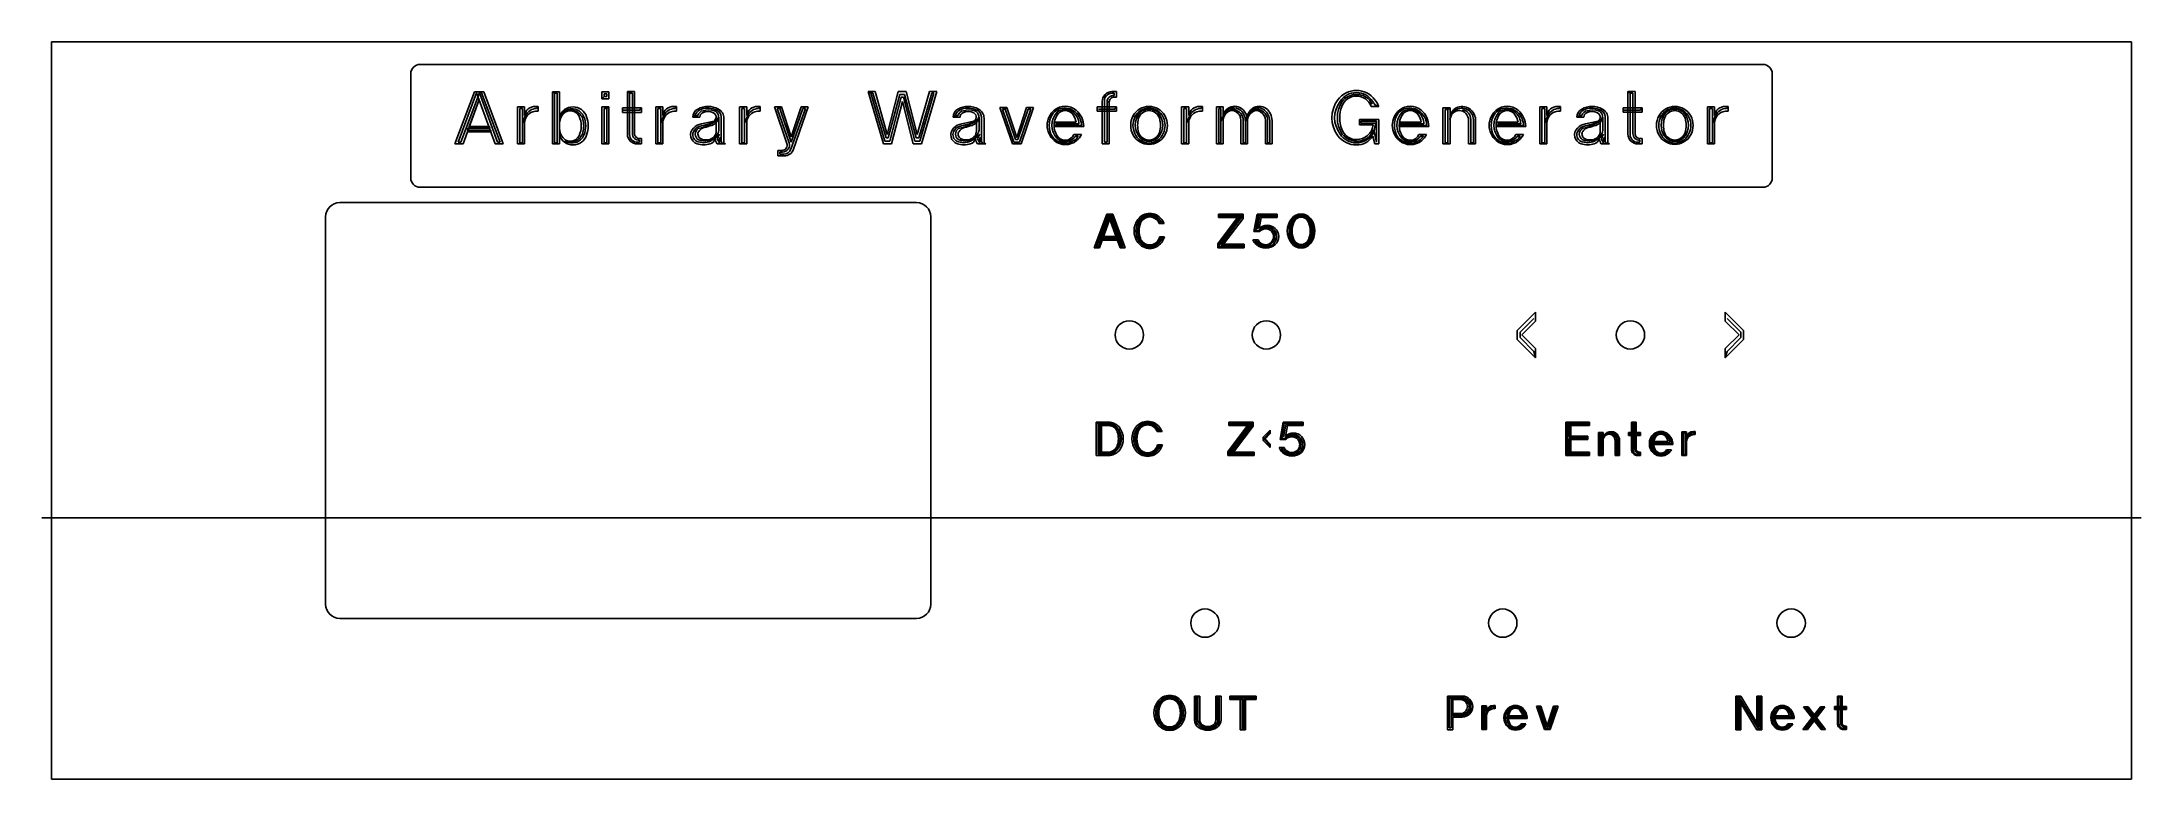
# Model space of a CAD drawing. Header units: millimetres. Extents: x -1 to 221, y 0 to 78.
import ezdxf

# ---------------------------------------------------------------- set-up
doc = ezdxf.new("R2010")
doc.units = ezdxf.units.MM
doc.layers.add('Contour', color=7, linetype='CONTINUOUS')
doc.layers.add('Gravure', color=7, linetype='CONTINUOUS')

msp = doc.modelspace()

# ---------------------------------------------------------------- linework, layer by layer
at = {"layer": 'Contour', "color": 7, "linetype": 'CONTINUOUS'}
for p, q in [((0, 0), (0, 78)), ((0, 78), (220, 78)), ((220, 78), (220, 0)), ((91.5, 61), (30.5, 61)), ((29, 59.5), (29, 18.5)), ((93, 18.5), (93, 59.5)), ((30.5, 17), (91.5, 17)), ((220, 0), (0, 0))]:
    msp.add_line(p, q, dxfattribs=at)
for centre in [(114, 47), (128.5, 47), (167, 47), (122, 16.5), (153.5, 16.5), (184, 16.5)]:
    msp.add_circle(centre, 1.5, dxfattribs=at)
for centre, start, end in [((30.5, 59.5), 90, 180), ((91.5, 59.5), 0, 90), ((30.5, 18.5), 180, 270), ((91.5, 18.5), 270, 360)]:
    msp.add_arc(centre, 1.5, start, end, dxfattribs=at)
at = {"layer": 'Gravure', "color": 232, "linetype": 'CONTINUOUS'}
for p, q in [((181, 75.621), (39, 75.621)), ((38, 74.621), (38, 63.621)), ((182, 63.621), (182, 74.621)), ((39, 62.621), (181, 62.621))]:
    msp.add_line(p, q, dxfattribs=at)
at = {"layer": 'Gravure', "color": 7, "linetype": 'CONTINUOUS'}
for p, q in [((44.7425, 72.739), (42.66988, 67.212)), ((43.01531, 67.38472), (44.97279, 72.62385)), ((45.26066, 72.62385), (43.30318, 67.38472)), ((43.53347, 67.212), (45.20308, 71.81783)), ((45.20308, 71.81783), (44.16677, 69.05433)), ((45.72124, 72.739), (44.7425, 72.739)), ((44.97279, 72.62385), (46.93027, 67.212)), ((45.26066, 72.62385), (47.16056, 67.38472)), ((45.49095, 72.62385), (45.26066, 72.62385)), ((47.44843, 67.38472), (45.49095, 72.62385)), ((47.79386, 67.212), (45.72124, 72.739)), ((49.29145, 67.212), (49.29145, 71.12696)), ((49.29145, 71.12696), (50.0399, 71.12696)), ((50.0399, 71.12696), (50.0399, 70.20579)), ((51.19135, 71.18453), (51.47922, 71.18453)), ((51.3065, 70.95424), (51.47922, 71.18453)), ((51.47922, 71.18453), (51.47922, 70.66637)), ((53.20674, 72.56628), (52.97645, 72.739)), ((52.97645, 72.739), (52.97645, 67.212)), ((53.7249, 72.739), (52.97645, 72.739)), ((53.20674, 72.56628), (53.4946, 72.56628)), ((53.20674, 67.32715), (53.20674, 72.56628)), ((53.4946, 72.56628), (53.4946, 67.32715)), ((53.7249, 70.09065), (53.7249, 72.739)), ((58.96432, 72.739), (58.21587, 72.739)), ((58.21587, 72.739), (58.21587, 71.99055)), ((58.44617, 72.22084), (58.21587, 71.99055)), ((58.21587, 71.99055), (58.96432, 71.99055)), ((58.21587, 67.212), (58.21587, 71.12696)), ((58.21587, 71.12696), (58.96432, 71.12696)), ((58.73403, 72.50871), (58.44617, 72.50871)), ((58.44617, 72.50871), (58.44617, 72.22084)), ((58.44617, 72.22084), (58.73403, 72.22084)), ((58.73403, 72.22084), (58.73403, 72.50871)), ((58.73403, 70.95424), (58.96432, 71.12696)), ((58.96432, 71.99055), (58.96432, 72.739)), ((58.96432, 71.12696), (58.96432, 67.212)), ((61.15232, 72.56728), (60.92203, 72.74)), ((60.92203, 72.74), (61.67048, 72.74)), ((60.92203, 68.24931), (60.92203, 72.74)), ((61.15232, 72.56728), (61.44019, 72.56728)), ((61.15232, 68.19174), (61.15232, 72.56728)), ((61.44019, 72.56728), (61.44019, 68.30689)), ((61.67048, 72.74), (61.67048, 68.30689)), ((63.91645, 67.214), (63.91645, 71.12896)), ((63.91645, 71.12896), (64.6649, 71.12896)), ((64.6649, 71.12896), (64.6649, 70.20779)), ((65.81635, 71.18653), (66.10422, 71.18653)), ((65.9315, 70.95624), (66.10422, 71.18653)), ((66.10422, 71.18653), (66.10422, 70.66837)), ((72.78345, 67.214), (72.78345, 71.12896)), ((72.78345, 71.12896), (73.5319, 71.12896)), ((73.5319, 71.12896), (73.5319, 70.20779)), ((74.68335, 71.18653), (74.97122, 71.18653)), ((74.7985, 70.95624), (74.97122, 71.18653)), ((74.97122, 71.18653), (74.97122, 70.66837)), ((77.79263, 67.27157), (76.46845, 71.12896)), ((76.46845, 71.12896), (77.2169, 71.12896)), ((77.04418, 70.95624), (77.2169, 71.12896)), ((77.2169, 71.12896), (78.25321, 67.96245)), ((78.25321, 67.96245), (79.28952, 71.12896)), ((80.03797, 71.12896), (78.4835, 66.63827)), ((79.28952, 71.12896), (80.03797, 71.12896)), ((86.66031, 72.56828), (86.37245, 72.741)), ((86.37245, 72.741), (87.1209, 72.741)), ((87.98449, 67.214), (86.37245, 72.741)), ((86.66031, 72.56828), (86.8906, 72.56828)), ((88.15721, 67.50186), (86.66031, 72.56828)), ((86.8906, 72.56828), (88.27235, 67.8473)), ((87.1209, 72.741), (88.3875, 68.19274)), ((88.3875, 68.19274), (89.53896, 72.741)), ((88.50265, 67.8473), (89.71168, 72.45314)), ((89.8844, 72.16527), (88.67536, 67.50186)), ((89.99954, 71.70469), (88.84808, 67.214)), ((89.53896, 72.741), (90.40255, 72.741)), ((89.71168, 72.45314), (90.22983, 72.45314)), ((90.11469, 72.16527), (89.8844, 72.16527)), ((91.151, 67.214), (89.99954, 71.70469)), ((91.32372, 67.50186), (90.11469, 72.16527)), ((90.22983, 72.45314), (91.43886, 67.8473)), ((90.40255, 72.741), (91.55401, 68.19274)), ((91.55401, 68.19274), (92.87819, 72.741)), ((91.72673, 67.8473), (93.10848, 72.56828)), ((93.33877, 72.56828), (91.84188, 67.50186)), ((93.62664, 72.741), (92.01459, 67.214)), ((92.87819, 72.741), (93.62664, 72.741)), ((93.10848, 72.56828), (93.33877, 72.56828)), ((101.63063, 67.214), (100.30645, 71.07139)), ((100.30645, 71.07139), (101.0549, 71.07139)), ((100.88218, 70.89867), (101.0549, 71.07139)), ((101.0549, 71.07139), (102.09121, 67.90487)), ((102.09121, 67.90487), (103.12752, 71.07139)), ((103.87597, 71.07139), (102.55179, 67.214)), ((103.12752, 71.07139), (103.87597, 71.07139)), ((110.61288, 70.66837), (110.61288, 71.12896)), ((110.61288, 71.12896), (112.62793, 71.12896)), ((111.13103, 67.214), (111.13103, 71.70469)), ((111.36132, 67.38672), (111.36132, 71.76226)), ((111.64919, 71.12896), (111.64919, 71.64711)), ((111.64919, 71.64711), (111.64919, 67.38672)), ((111.64919, 71.64711), (111.87948, 71.64711)), ((112.62793, 71.12896), (111.64919, 71.12896)), ((111.87948, 71.64711), (111.87948, 67.214)), ((112.16734, 72.741), (112.62793, 72.741)), ((112.16734, 72.56828), (112.39764, 72.56828)), ((112.39764, 72.56828), (112.39764, 72.33799)), ((112.62793, 72.16527), (112.39764, 72.16527)), ((112.45521, 70.89867), (112.62793, 71.12896)), ((112.62793, 72.741), (112.62793, 72.16527)), ((112.62793, 71.12896), (112.62793, 70.66837)), ((119.53545, 67.214), (119.53545, 71.12896)), ((119.53545, 71.12896), (120.2839, 71.12896)), ((120.2839, 71.12896), (120.2839, 70.20779)), ((121.43535, 71.18653), (121.72322, 71.18653)), ((121.5505, 70.95624), (121.72322, 71.18653)), ((121.72322, 71.18653), (121.72322, 70.66837)), ((123.91032, 71.12896), (123.21945, 71.12896)), ((123.21945, 71.12896), (123.21945, 67.214)), ((123.91032, 70.20779), (123.91032, 71.12896)), ((139.68484, 71.41682), (139.39698, 71.87741)), ((140.37572, 71.18653), (139.5697, 71.18653)), ((139.97271, 71.35925), (140.37572, 71.18653)), ((157.41545, 67.214), (157.41545, 71.12896)), ((157.41545, 71.12896), (158.1639, 71.12896)), ((158.1639, 71.12896), (158.1639, 70.20779)), ((159.31535, 71.18653), (159.60322, 71.18653)), ((159.4305, 70.95624), (159.60322, 71.18653)), ((159.60322, 71.18653), (159.60322, 70.66837)), ((166.97132, 72.56828), (166.74103, 72.741)), ((166.74103, 72.741), (167.48948, 72.741)), ((166.74103, 68.25031), (166.74103, 72.741)), ((166.97132, 72.56828), (167.25919, 72.56828)), ((166.97132, 68.19274), (166.97132, 72.56828)), ((167.25919, 72.56828), (167.25919, 68.30789)), ((167.48948, 72.741), (167.48948, 68.30789)), ((175.14545, 67.215), (175.14545, 71.12996)), ((175.14545, 71.12996), (175.8939, 71.12996)), ((175.8939, 71.12996), (175.8939, 70.20879)), ((177.04535, 71.18753), (177.33322, 71.18753)), ((177.1605, 70.95724), (177.33322, 71.18753)), ((177.33322, 71.18753), (177.33322, 70.66937)), ((44.05163, 68.88161), (43.99405, 68.65132)), ((46.35454, 68.88161), (44.05163, 68.88161)), ((44.16677, 69.05433), (46.29697, 69.05433)), ((46.29697, 69.05433), (46.35454, 68.88161)), ((49.52174, 67.32715), (49.52174, 70.95424)), ((49.52174, 70.95424), (49.8096, 70.95424)), ((49.8096, 70.95424), (49.8096, 67.32715)), ((49.8096, 70.95424), (49.8096, 69.39977)), ((49.8096, 69.39977), (50.15504, 70.20579)), ((50.0399, 69.39977), (50.0399, 67.212)), ((53.95519, 70.14822), (53.7249, 70.09065)), ((53.7249, 67.212), (53.7249, 70.09065)), ((53.7249, 68.13317), (53.7249, 70.09065)), ((58.44617, 67.32715), (58.44617, 70.95424)), ((58.44617, 70.95424), (58.73403, 70.95424)), ((58.73403, 70.95424), (58.73403, 67.32715)), ((60.40387, 70.55223), (60.40387, 71.01281)), ((60.40387, 71.01281), (62.41893, 71.01281)), ((62.41893, 70.55223), (60.40387, 70.55223)), ((60.51902, 70.78252), (62.24621, 70.78252)), ((62.24621, 70.78252), (62.41893, 71.01281)), ((62.41893, 71.01281), (62.41893, 70.55223)), ((64.14674, 67.32915), (64.14674, 70.95624)), ((64.14674, 70.95624), (64.4346, 70.95624)), ((64.4346, 70.95624), (64.4346, 67.32915)), ((64.4346, 70.95624), (64.4346, 69.40177)), ((64.4346, 69.40177), (64.78004, 70.20779)), ((64.6649, 69.40177), (64.6649, 67.214)), ((68.06203, 70.20779), (67.83174, 70.03507)), ((67.83174, 70.03507), (68.58019, 70.03507)), ((68.3499, 70.20779), (68.06203, 70.20779)), ((69.90436, 69.57449), (68.75291, 69.3442)), ((70.30738, 69.45934), (70.59524, 70.03507)), ((70.59524, 69.86235), (70.30738, 69.45934)), ((70.30738, 69.45934), (70.30738, 68.59575)), ((70.59524, 70.03507), (70.59524, 68.65332)), ((70.82553, 70.09265), (70.82553, 67.50186)), ((71.1134, 67.44429), (71.1134, 69.91993)), ((73.01374, 67.32915), (73.01374, 70.95624)), ((73.01374, 70.95624), (73.3016, 70.95624)), ((73.3016, 70.95624), (73.3016, 67.32915)), ((73.3016, 70.95624), (73.3016, 69.40177)), ((73.3016, 69.40177), (73.64704, 70.20779)), ((73.5319, 69.40177), (73.5319, 67.214)), ((78.02292, 67.32915), (76.75631, 70.95624)), ((76.75631, 70.95624), (77.04418, 70.95624)), ((77.04418, 70.95624), (78.25321, 67.38672)), ((79.7501, 70.95624), (78.19564, 66.63827)), ((78.25321, 67.38672), (79.46224, 70.95624)), ((79.46224, 70.95624), (79.7501, 70.95624)), ((95.58503, 70.20779), (95.35474, 70.03507)), ((95.35474, 70.03507), (96.10319, 70.03507)), ((95.8729, 70.20779), (95.58503, 70.20779)), ((97.42736, 69.57449), (96.27591, 69.3442)), ((97.83038, 69.45934), (98.11824, 70.03507)), ((98.11824, 69.86235), (97.83038, 69.45934)), ((97.83038, 69.45934), (97.83038, 68.59575)), ((98.11824, 70.03507), (98.11824, 68.65332)), ((98.34853, 70.09265), (98.34853, 67.50186)), ((98.6364, 67.44429), (98.6364, 69.91993)), ((101.80334, 67.38672), (100.59431, 70.89867)), ((100.59431, 70.89867), (100.88218, 70.89867)), ((100.88218, 70.89867), (101.97606, 67.67458)), ((102.20635, 67.67458), (103.30024, 70.89867)), ((103.5881, 70.89867), (102.37907, 67.38672)), ((103.30024, 70.89867), (103.5881, 70.89867)), ((106.06432, 69.17148), (106.06432, 69.51692)), ((106.06432, 69.51692), (108.36724, 69.51692)), ((108.94297, 69.17148), (106.06432, 69.17148)), ((109.17326, 69.05633), (106.06432, 69.05633)), ((106.17947, 69.3442), (108.6551, 69.3442)), ((112.62793, 70.66837), (110.61288, 70.66837)), ((110.72802, 70.89867), (112.45521, 70.89867)), ((114.58503, 70.03507), (114.41231, 70.20779)), ((114.41231, 70.20779), (114.98804, 69.91993)), ((115.16076, 70.55323), (114.58503, 70.03507)), ((119.76574, 67.32915), (119.76574, 70.95624)), ((119.76574, 70.95624), (120.0536, 70.95624)), ((120.0536, 70.95624), (120.0536, 67.32915)), ((120.0536, 70.95624), (120.0536, 69.40177)), ((120.0536, 69.40177), (120.39904, 70.20779)), ((120.2839, 69.40177), (120.2839, 67.214)), ((123.44974, 67.32915), (123.44974, 70.95624)), ((123.44974, 70.95624), (123.68003, 70.95624)), ((123.68003, 70.95624), (123.68003, 67.32915)), ((123.68003, 70.95624), (123.68003, 69.57449)), ((123.68003, 69.57449), (123.9679, 70.20779)), ((123.91032, 67.214), (123.91032, 69.68964)), ((125.81023, 69.68964), (125.81023, 67.214)), ((126.04052, 69.68964), (126.04052, 67.32915)), ((126.27081, 67.32915), (126.27081, 69.57449)), ((126.5011, 67.214), (126.5011, 69.68964)), ((128.40101, 69.68964), (128.40101, 67.214)), ((128.6313, 69.68964), (128.6313, 67.32915)), ((128.86159, 67.32915), (128.86159, 69.68964)), ((129.09189, 67.214), (129.09189, 69.68964)), ((138.36067, 69.22905), (138.36067, 69.80478)), ((138.36067, 69.80478), (140.37572, 69.80478)), ((139.79999, 69.22905), (138.36067, 69.22905)), ((140.14543, 69.63206), (138.47581, 69.63206)), ((138.47581, 69.63206), (138.47581, 69.40177)), ((138.47581, 69.40177), (140.03028, 69.40177)), ((140.03028, 69.40177), (140.03028, 69.22905)), ((140.14543, 67.38672), (140.14543, 69.63206)), ((140.37572, 69.80478), (140.37572, 67.214)), ((142.56332, 69.17148), (142.56332, 69.51692)), ((142.56332, 69.51692), (144.86624, 69.51692)), ((145.44197, 69.17148), (142.56332, 69.17148)), ((145.67226, 69.05633), (142.56332, 69.05633)), ((142.67847, 69.3442), (145.1541, 69.3442)), ((147.16845, 67.214), (147.16845, 71.01381)), ((147.16845, 71.01381), (147.9169, 71.01381)), ((147.39874, 67.32915), (147.39874, 70.84109)), ((147.39874, 70.84109), (147.6866, 70.84109)), ((147.6866, 70.84109), (147.9169, 71.01381)), ((147.6866, 70.84109), (147.6866, 67.32915)), ((147.9169, 71.01381), (147.9169, 67.214)), ((147.9169, 71.01381), (147.9169, 70.20779)), ((149.87437, 67.214), (149.87437, 69.68964)), ((150.10467, 67.32915), (150.10467, 69.80478)), ((150.39253, 69.80478), (150.39253, 67.32915)), ((150.62282, 69.68964), (150.62282, 67.214)), ((152.81032, 69.17148), (152.81032, 69.51692)), ((152.81032, 69.51692), (155.11324, 69.51692)), ((155.68897, 69.17148), (152.81032, 69.17148)), ((155.91926, 69.05633), (152.81032, 69.05633)), ((152.92547, 69.3442), (155.4011, 69.3442)), ((157.64574, 67.32915), (157.64574, 70.95624)), ((157.64574, 70.95624), (157.9336, 70.95624)), ((157.9336, 70.95624), (157.9336, 67.32915)), ((157.9336, 70.95624), (157.9336, 69.40177)), ((157.9336, 69.40177), (158.27904, 70.20779)), ((158.1639, 69.40177), (158.1639, 67.214)), ((161.56003, 70.20779), (161.32974, 70.03507)), ((161.32974, 70.03507), (162.07819, 70.03507)), ((161.8479, 70.20779), (161.56003, 70.20779)), ((163.40236, 69.57449), (162.25091, 69.3442)), ((163.80537, 69.45934), (164.09324, 70.03507)), ((164.09324, 69.86235), (163.80537, 69.45934)), ((163.80537, 69.45934), (163.80537, 68.59575)), ((164.09324, 70.03507), (164.09324, 68.65332)), ((164.32353, 70.09265), (164.32353, 67.50186)), ((164.6114, 67.44429), (164.6114, 69.91993)), ((166.22287, 70.55323), (166.22287, 71.01381)), ((166.22287, 71.01381), (168.23793, 71.01381)), ((168.23793, 70.55323), (166.22287, 70.55323)), ((166.33802, 70.78352), (168.06521, 70.78352)), ((168.06521, 70.78352), (168.23793, 71.01381)), ((168.23793, 71.01381), (168.23793, 70.55323)), ((170.19503, 70.03607), (170.02231, 70.20879)), ((170.02231, 70.20879), (170.59804, 69.92093)), ((170.77076, 70.55423), (170.19503, 70.03607)), ((175.37574, 67.33015), (175.37574, 70.95724)), ((175.37574, 70.95724), (175.6636, 70.95724)), ((175.6636, 70.95724), (175.6636, 67.33015)), ((175.6636, 70.95724), (175.6636, 69.40277)), ((175.6636, 69.40277), (176.00904, 70.20879)), ((175.8939, 69.40277), (175.8939, 67.215)), ((42.66988, 67.212), (43.53347, 67.212)), ((43.30318, 67.38472), (43.01531, 67.38472)), ((43.99405, 68.65132), (46.46969, 68.65132)), ((46.46969, 68.4786), (43.99405, 68.4786)), ((46.46969, 68.65132), (46.46969, 68.4786)), ((46.93027, 67.212), (47.79386, 67.212)), ((47.16056, 67.38472), (47.44843, 67.38472)), ((50.0399, 67.212), (49.29145, 67.212)), ((49.8096, 67.32715), (49.52174, 67.32715)), ((52.97645, 67.212), (53.7249, 67.212)), ((53.4946, 67.32715), (53.20674, 67.32715)), ((58.96432, 67.212), (58.21587, 67.212)), ((58.73403, 67.32715), (58.44617, 67.32715)), ((62.18864, 67.38572), (61.95834, 67.38572)), ((62.41893, 67.213), (61.95834, 67.213)), ((62.18864, 67.78873), (62.41893, 67.78873)), ((62.18864, 67.61601), (62.18864, 67.38572)), ((62.41893, 67.78873), (62.41893, 67.213)), ((64.6649, 67.214), (63.91645, 67.214)), ((64.4346, 67.32915), (64.14674, 67.32915)), ((70.42252, 67.73216), (70.65281, 68.25031)), ((70.65281, 67.32915), (70.42252, 67.73216)), ((70.42252, 67.214), (71.28611, 67.214)), ((70.94068, 67.27157), (70.65281, 67.90487)), ((70.65281, 67.90487), (70.65281, 67.32915)), ((70.82553, 67.50186), (70.94068, 67.27157)), ((73.5319, 67.214), (72.78345, 67.214)), ((73.3016, 67.32915), (73.01374, 67.32915)), ((88.84808, 67.214), (87.98449, 67.214)), ((88.67536, 67.50186), (88.15721, 67.50186)), ((88.27235, 67.8473), (88.50265, 67.8473)), ((92.01459, 67.214), (91.151, 67.214)), ((91.84188, 67.50186), (91.32372, 67.50186)), ((91.43886, 67.8473), (91.72673, 67.8473)), ((97.94552, 67.73216), (98.17581, 68.25031)), ((98.17581, 67.32915), (97.94552, 67.73216)), ((97.94552, 67.214), (98.80911, 67.214)), ((98.46368, 67.27157), (98.17581, 67.90487)), ((98.17581, 67.90487), (98.17581, 67.32915)), ((98.34853, 67.50186), (98.46368, 67.27157)), ((102.55179, 67.214), (101.63063, 67.214)), ((102.37907, 67.38672), (101.80334, 67.38672)), ((101.97606, 67.67458), (102.20635, 67.67458)), ((108.13695, 68.19274), (108.94297, 68.19274)), ((108.30967, 68.02002), (108.59753, 68.02002)), ((111.87948, 67.214), (111.13103, 67.214)), ((111.64919, 67.38672), (111.36132, 67.38672)), ((120.2839, 67.214), (119.53545, 67.214)), ((120.0536, 67.32915), (119.76574, 67.32915)), ((123.21945, 67.214), (123.91032, 67.214)), ((123.68003, 67.32915), (123.44974, 67.32915)), ((125.81023, 67.214), (126.5011, 67.214)), ((126.04052, 67.32915), (126.27081, 67.32915)), ((128.40101, 67.214), (129.09189, 67.214)), ((128.6313, 67.32915), (128.86159, 67.32915)), ((139.97271, 67.214), (139.74242, 68.02002)), ((139.85756, 68.7109), (140.14543, 67.38672)), ((140.37572, 67.214), (139.97271, 67.214)), ((144.63595, 68.19274), (145.44197, 68.19274)), ((144.80867, 68.02002), (145.09653, 68.02002)), ((147.9169, 67.214), (147.16845, 67.214)), ((147.6866, 67.32915), (147.39874, 67.32915)), ((150.62282, 67.214), (149.87437, 67.214)), ((150.39253, 67.32915), (150.10467, 67.32915)), ((154.88295, 68.19274), (155.68897, 68.19274)), ((155.05567, 68.02002), (155.34353, 68.02002)), ((158.1639, 67.214), (157.41545, 67.214)), ((157.9336, 67.32915), (157.64574, 67.32915)), ((163.92052, 67.73216), (164.15081, 68.25031)), ((164.15081, 67.32915), (163.92052, 67.73216)), ((163.92052, 67.214), (164.78411, 67.214)), ((164.43868, 67.27157), (164.15081, 67.90487)), ((164.15081, 67.90487), (164.15081, 67.32915)), ((164.32353, 67.50186), (164.43868, 67.27157)), ((168.00764, 67.38672), (167.77734, 67.38672)), ((168.23793, 67.214), (167.77734, 67.214)), ((168.00764, 67.78973), (168.23793, 67.78973)), ((168.00764, 67.61701), (168.00764, 67.38672)), ((168.23793, 67.78973), (168.23793, 67.214)), ((175.8939, 67.215), (175.14545, 67.215)), ((175.6636, 67.33015), (175.37574, 67.33015)), ((76.81389, 65.9474), (76.81389, 66.52312)), ((76.81389, 66.52312), (77.27447, 66.52312)), ((77.50476, 65.9474), (76.81389, 65.9474)), ((77.04418, 66.12011), (77.04418, 66.35041)), ((77.04418, 66.35041), (77.33204, 66.35041)), ((77.44719, 66.12011), (77.04418, 66.12011)), ((111.6155, 59.776), (110.28387, 56.225)), ((110.50581, 56.33597), (111.76346, 59.70202)), ((111.94841, 59.70202), (110.69076, 56.33597)), ((110.83872, 56.225), (111.91142, 59.18417)), ((111.91142, 59.18417), (111.2456, 57.40867)), ((112.24432, 59.776), (111.6155, 59.776)), ((111.76346, 59.70202), (113.0211, 56.225)), ((111.94841, 59.70202), (113.16906, 56.33597)), ((112.09636, 59.70202), (111.94841, 59.70202)), ((113.35401, 56.33597), (112.09636, 59.70202)), ((113.57595, 56.225), (112.24432, 59.776)), ((117.2371, 58.88925), (117.05216, 59.18517)), ((117.68098, 58.77828), (117.16313, 58.77828)), ((117.38506, 58.88925), (117.2371, 58.88925)), ((117.42205, 58.92624), (117.68098, 58.77828)), ((125.44029, 59.4061), (123.36888, 56.63189)), ((126.03212, 59.776), (123.44285, 59.776)), ((123.44285, 59.776), (123.44285, 59.4061)), ((123.44285, 59.4061), (125.44029, 59.4061)), ((123.51683, 59.59105), (125.84718, 59.59105)), ((123.51683, 56.55791), (125.66223, 59.44309)), ((125.84718, 59.4061), (123.70178, 56.55791)), ((123.96071, 56.5949), (126.03212, 59.33212)), ((125.95815, 59.70202), (125.44029, 59.4061)), ((125.66223, 59.44309), (125.95815, 59.70202)), ((125.84718, 59.59105), (125.84718, 59.4061)), ((126.03212, 59.33212), (126.03212, 59.776)), ((127.51175, 59.776), (127.17884, 57.92652)), ((127.17884, 57.92652), (127.77068, 57.92652)), ((127.62272, 59.66503), (127.36379, 58.03749)), ((127.36379, 58.03749), (127.65971, 58.03749)), ((129.62016, 59.776), (127.51175, 59.776)), ((127.54874, 58.22244), (127.77068, 59.51707)), ((129.4722, 59.66503), (127.62272, 59.66503)), ((127.73369, 58.25943), (127.95562, 59.4061)), ((127.77068, 59.51707), (129.4722, 59.51707)), ((127.95562, 59.4061), (129.62016, 59.4061)), ((129.4722, 59.51707), (129.4722, 59.66503)), ((129.62016, 59.4061), (129.62016, 59.776)), ((131.13575, 58.99922), (131.17274, 59.33212)), ((131.39468, 58.92524), (131.13575, 58.99922)), ((131.3207, 59.0732), (131.39468, 58.92524)), ((110.28387, 56.225), (110.83872, 56.225)), ((110.69076, 56.33597), (110.50581, 56.33597)), ((111.17163, 57.2977), (111.13464, 57.14974)), ((111.13464, 57.14974), (112.72519, 57.14974)), ((112.72519, 57.03877), (111.13464, 57.03877)), ((112.65121, 57.2977), (111.17163, 57.2977)), ((111.2456, 57.40867), (112.61422, 57.40867)), ((112.61422, 57.40867), (112.65121, 57.2977)), ((112.72519, 57.14974), (112.72519, 57.03877)), ((113.0211, 56.225), (113.57595, 56.225)), ((113.16906, 56.33597), (113.35401, 56.33597)), ((117.08915, 56.85482), (117.34807, 57.2987)), ((117.20011, 57.37268), (117.71797, 57.37268)), ((117.34807, 57.2987), (117.49603, 57.2987)), ((123.36888, 56.63189), (123.36888, 56.225)), ((123.36888, 56.225), (126.14309, 56.225)), ((123.51683, 56.33597), (123.51683, 56.55791)), ((126.03212, 56.33597), (123.51683, 56.33597)), ((123.70178, 56.55791), (123.70178, 56.44694)), ((123.70178, 56.44694), (126.03212, 56.44694)), ((123.96071, 56.5949), (123.81275, 56.52092)), ((123.81275, 56.52092), (123.96071, 56.5949)), ((126.14309, 56.5949), (123.96071, 56.5949)), ((126.03212, 56.44694), (126.03212, 56.33597)), ((126.14309, 56.225), (126.14309, 56.5949)), ((127.62272, 57.07576), (127.06788, 57.07576)), ((127.28981, 56.9278), (127.51175, 56.9278)), ((156.96731, 49.41615), (155.0344, 47.48323)), ((156.96731, 48.44969), (156.96731, 49.41615)), ((178.96731, 47.48323), (177.0344, 49.41615)), ((177.0344, 49.41615), (177.0344, 48.44969)), ((155.0344, 47.48323), (155.0344, 46.51677)), ((156.77402, 48.73962), (155.32433, 47.28994)), ((155.32433, 47.28994), (155.32433, 46.71006)), ((155.32433, 46.71006), (156.77402, 45.26038)), ((155.51763, 47), (156.96731, 48.44969)), ((156.96731, 45.55031), (155.51763, 47)), ((177.0344, 48.44969), (178.48408, 47)), ((178.48408, 47), (177.0344, 45.55031)), ((177.22769, 48.73962), (178.67738, 47.28994)), ((178.67738, 46.71006), (177.22769, 45.26038)), ((178.67738, 47.28994), (178.67738, 46.71006)), ((178.96731, 46.51677), (178.96731, 47.48323)), ((155.0344, 46.51677), (156.96731, 44.58385)), ((156.77402, 45.26038), (156.96731, 44.58385)), ((156.96731, 44.58385), (156.96731, 45.55031)), ((177.0344, 44.58385), (178.96731, 46.51677)), ((177.0344, 45.55031), (177.0344, 44.58385)), ((177.22769, 45.26038), (177.0344, 44.58385)), ((110.69082, 37.62804), (110.50588, 37.776)), ((110.50588, 37.776), (111.80051, 37.776)), ((110.50588, 34.225), (110.50588, 37.776)), ((110.50588, 37.776), (111.06072, 37.4061)), ((127.09913, 37.776), (124.50985, 37.776)), ((124.50985, 37.776), (124.50985, 37.4061)), ((127.09913, 37.33212), (127.09913, 37.776)), ((130.27975, 37.776), (129.94684, 35.92652)), ((132.38816, 37.776), (130.27975, 37.776)), ((132.38816, 37.4061), (132.38816, 37.776)), ((160.34281, 37.66503), (160.15786, 37.776)), ((160.15786, 37.776), (160.15786, 34.225)), ((162.67316, 37.776), (160.15786, 37.776)), ((160.15786, 37.776), (160.71271, 37.4061)), ((160.71271, 37.4061), (160.15786, 37.776)), ((162.67316, 37.4061), (162.67316, 37.776)), ((167.26174, 37.66603), (167.11378, 37.777)), ((167.11378, 37.777), (167.59465, 37.777)), ((167.11378, 34.89181), (167.11378, 37.777)), ((167.59465, 37.777), (167.59465, 34.9288)), ((110.87577, 37.51707), (110.69082, 37.62804)), ((110.69082, 37.62804), (111.80051, 37.62804)), ((110.69082, 34.37296), (110.69082, 37.62804)), ((110.87577, 37.51707), (110.87577, 34.48393)), ((111.8375, 37.51707), (110.87577, 37.51707)), ((111.06072, 37.4061), (111.80051, 37.4061)), ((111.06072, 34.5949), (111.06072, 37.4061)), ((117.0161, 36.88825), (116.83116, 37.18417)), ((117.45998, 36.77728), (116.94213, 36.77728)), ((117.16406, 36.88825), (117.0161, 36.88825)), ((117.20105, 36.92524), (117.45998, 36.77728)), ((126.50729, 37.4061), (124.43587, 34.63189)), ((124.50985, 37.4061), (126.50729, 37.4061)), ((124.58383, 37.59105), (126.91418, 37.59105)), ((124.58383, 34.55791), (126.72923, 37.44309)), ((126.91418, 37.4061), (124.76878, 34.55791)), ((125.02771, 34.5949), (127.09913, 37.33212)), ((127.02515, 37.70202), (126.50729, 37.4061)), ((126.72923, 37.44309), (127.02515, 37.70202)), ((126.91418, 37.59105), (126.91418, 37.4061)), ((128.91166, 36.92524), (128.17186, 36.18545)), ((128.17186, 36.18545), (128.17186, 35.81555)), ((128.17186, 35.81555), (128.91166, 35.07576)), ((128.83768, 36.66631), (128.28283, 36.11147)), ((128.28283, 36.11147), (128.28283, 35.88953)), ((128.28283, 35.88953), (128.83768, 35.33469)), ((128.35681, 36.0005), (128.91166, 36.55534)), ((128.91166, 35.44566), (128.35681, 36.0005)), ((128.91166, 36.55534), (128.91166, 36.92524)), ((129.94684, 35.92652), (130.53868, 35.92652)), ((130.39072, 37.66503), (130.13179, 36.03749)), ((130.13179, 36.03749), (130.42771, 36.03749)), ((130.31674, 36.22244), (130.53868, 37.51707)), ((132.2402, 37.66503), (130.39072, 37.66503)), ((130.50169, 36.25943), (130.72362, 37.4061)), ((130.53868, 37.51707), (132.2402, 37.51707)), ((130.72362, 37.4061), (132.38816, 37.4061)), ((132.2402, 37.51707), (132.2402, 37.66503)), ((160.34281, 37.66503), (162.56219, 37.66503)), ((160.34281, 34.33597), (160.34281, 37.66503)), ((162.56219, 37.51707), (160.52776, 37.51707)), ((160.52776, 37.51707), (160.52776, 36.18545)), ((160.52776, 36.18545), (162.41423, 36.18545)), ((162.41423, 36.03749), (160.52776, 36.03749)), ((160.52776, 36.03749), (160.52776, 34.48393)), ((160.71271, 36.29642), (160.71271, 37.4061)), ((160.71271, 37.4061), (162.67316, 37.4061)), ((162.48821, 36.29642), (160.71271, 36.29642)), ((160.71271, 34.5949), (160.71271, 35.92652)), ((160.71271, 35.92652), (162.48821, 35.92652)), ((162.41423, 36.18545), (162.41423, 36.03749)), ((162.48821, 35.92652), (162.48821, 36.29642)), ((162.56219, 37.66503), (162.56219, 37.51707)), ((163.63586, 34.226), (163.63586, 36.66731)), ((163.63586, 36.66731), (164.11673, 36.66731)), ((163.78382, 34.29998), (163.78382, 36.55634)), ((163.78382, 36.55634), (163.96877, 36.55634)), ((163.96877, 36.55634), (164.11673, 36.66731)), ((163.96877, 36.55634), (163.96877, 34.29998)), ((164.11673, 36.66731), (164.11673, 34.226)), ((164.11673, 36.66731), (164.11673, 36.14946)), ((165.37437, 34.226), (165.37437, 35.81655)), ((165.52233, 34.29998), (165.52233, 35.89053)), ((165.70728, 35.89053), (165.70728, 34.29998)), ((165.85524, 35.81655), (165.85524, 34.226)), ((166.78088, 36.3714), (166.78088, 36.66731)), ((166.78088, 36.66731), (168.07551, 36.66731)), ((168.07551, 36.3714), (166.78088, 36.3714)), ((166.85485, 36.51935), (167.96454, 36.51935)), ((167.26174, 37.66603), (167.44669, 37.66603)), ((167.26174, 34.85482), (167.26174, 37.66603)), ((167.44669, 37.66603), (167.44669, 34.9288)), ((167.96454, 36.51935), (168.07551, 36.66731)), ((168.07551, 36.66731), (168.07551, 36.3714)), ((169.48074, 35.48365), (169.48074, 35.70558)), ((169.48074, 35.70558), (170.96032, 35.70558)), ((169.55472, 35.59461), (171.14527, 35.59461)), ((172.43986, 34.227), (172.43986, 36.74229)), ((172.43986, 36.74229), (172.92073, 36.74229)), ((172.58782, 34.30098), (172.58782, 36.63132)), ((172.58782, 36.63132), (172.77277, 36.63132)), ((172.77277, 36.63132), (172.77277, 34.30098)), ((172.77277, 36.63132), (172.77277, 35.6326)), ((172.77277, 35.6326), (172.99471, 36.15046)), ((172.92073, 36.74229), (172.92073, 36.15046)), ((172.92073, 35.6326), (172.92073, 34.227)), ((173.66052, 36.77928), (173.84547, 36.77928)), ((173.7345, 36.63132), (173.84547, 36.77928)), ((173.84547, 36.77928), (173.84547, 36.44638)), ((111.80051, 34.225), (110.50588, 34.225)), ((111.80051, 34.37296), (110.69082, 34.37296)), ((110.87577, 34.48393), (111.80051, 34.48393)), ((111.80051, 34.5949), (111.06072, 34.5949)), ((116.86815, 34.85382), (117.12707, 35.2977)), ((116.97911, 35.37168), (117.49697, 35.37168)), ((117.12707, 35.2977), (117.27503, 35.2977)), ((124.43587, 34.63189), (124.43587, 34.225)), ((124.43587, 34.225), (127.21009, 34.225)), ((124.58383, 34.33597), (124.58383, 34.55791)), ((127.09913, 34.33597), (124.58383, 34.33597)), ((124.76878, 34.55791), (124.76878, 34.44694)), ((124.76878, 34.44694), (127.09913, 34.44694)), ((125.02771, 34.5949), (124.87975, 34.52092)), ((124.87975, 34.52092), (125.02771, 34.5949)), ((127.21009, 34.5949), (125.02771, 34.5949)), ((127.09913, 34.44694), (127.09913, 34.33597)), ((127.21009, 34.225), (127.21009, 34.5949)), ((128.83768, 35.33469), (128.91166, 35.07576)), ((128.91166, 35.07576), (128.91166, 35.44566)), ((130.39072, 35.07576), (129.83587, 35.07576)), ((130.05781, 34.9278), (130.27975, 34.9278)), ((160.15786, 34.225), (160.71271, 34.5949)), ((160.15786, 34.225), (160.71271, 34.5949)), ((162.67316, 34.225), (160.15786, 34.225)), ((162.59918, 34.33597), (160.34281, 34.33597)), ((160.52776, 34.48393), (162.59918, 34.48393)), ((160.71271, 34.5949), (162.67316, 34.5949)), ((162.59918, 34.48393), (162.59918, 34.33597)), ((162.67316, 34.5949), (162.67316, 34.225)), ((164.11673, 34.226), (163.63586, 34.226)), ((163.96877, 34.29998), (163.78382, 34.29998)), ((165.85524, 34.226), (165.37437, 34.226)), ((165.70728, 34.29998), (165.52233, 34.29998)), ((167.92755, 34.33697), (167.77959, 34.33697)), ((168.07551, 34.226), (167.77959, 34.226)), ((167.92755, 34.5959), (168.07551, 34.5959)), ((167.92755, 34.48493), (167.92755, 34.33697)), ((168.07551, 34.5959), (168.07551, 34.226)), ((171.33022, 35.48365), (169.48074, 35.48365)), ((171.47818, 35.40967), (169.48074, 35.40967)), ((170.81236, 34.85482), (171.33022, 34.85482)), ((170.92333, 34.74385), (171.10828, 34.74385)), ((172.92073, 34.227), (172.43986, 34.227)), ((172.77277, 34.30098), (172.58782, 34.30098)), ((117.26468, 7.77728), (117.00575, 8.22116)), ((117.15371, 8.11019), (117.30167, 8.11019)), ((117.30167, 8.11019), (117.26468, 7.77728)), ((121.44471, 8.776), (120.88986, 8.776)), ((120.88986, 8.776), (120.88986, 6.26071)), ((121.25976, 8.66503), (121.07481, 8.66503)), ((121.07481, 8.66503), (121.07481, 6.26071)), ((121.25976, 8.66503), (121.44471, 8.776)), ((121.25976, 6.26071), (121.25976, 8.66503)), ((121.44471, 6.26071), (121.44471, 8.776)), ((123.70107, 8.776), (123.14623, 8.776)), ((123.14623, 8.776), (123.14623, 6.26071)), ((123.51613, 8.66503), (123.33118, 8.66503)), ((123.33118, 8.66503), (123.33118, 6.26071)), ((123.51613, 6.26071), (123.51613, 8.66503)), ((123.70107, 6.26071), (123.70107, 8.776)), ((124.62488, 8.4061), (124.62488, 8.776)), ((124.62488, 8.776), (127.39909, 8.776)), ((125.73456, 8.4061), (124.62488, 8.4061)), ((124.77283, 8.51707), (124.77283, 8.66503)), ((124.77283, 8.66503), (127.25114, 8.66503)), ((125.99349, 8.51707), (124.77283, 8.51707)), ((125.91951, 8.51707), (125.73456, 8.4061)), ((125.73456, 5.225), (125.73456, 8.4061)), ((125.91951, 5.29898), (125.91951, 8.51707)), ((127.25114, 8.51707), (126.10446, 8.51707)), ((126.10446, 8.51707), (126.10446, 5.29898)), ((127.39909, 8.4061), (126.28941, 8.4061)), ((126.28941, 8.4061), (126.28941, 5.225)), ((127.25114, 8.66503), (127.25114, 8.51707)), ((127.39909, 8.776), (127.39909, 8.4061)), ((148.02676, 8.51707), (147.65686, 8.776)), ((147.65686, 8.776), (149.21043, 8.776)), ((147.65686, 5.225), (147.65686, 8.776)), ((147.84181, 5.40995), (147.84181, 8.62804)), ((147.84181, 8.62804), (149.21043, 8.62804)), ((148.02676, 8.51707), (148.02676, 5.40995)), ((149.17344, 8.51707), (148.02676, 8.51707)), ((148.02676, 6.70458), (148.21171, 6.92652)), ((149.21043, 6.70458), (148.02676, 6.70458)), ((149.02548, 8.4061), (148.21171, 8.4061)), ((148.21171, 8.4061), (148.21171, 6.92652)), ((148.21171, 6.92652), (149.02548, 6.92652)), ((148.21171, 6.92652), (148.21171, 6.81555)), ((148.21171, 6.81555), (149.24742, 6.81555)), ((151.28186, 5.226), (151.28186, 7.74129)), ((151.28186, 7.74129), (151.76273, 7.74129)), ((151.42982, 5.29998), (151.42982, 7.63032)), ((151.42982, 7.63032), (151.61477, 7.63032)), ((151.61477, 7.63032), (151.61477, 5.29998)), ((151.61477, 7.63032), (151.61477, 6.6316)), ((151.61477, 6.6316), (151.83671, 7.14946)), ((151.76273, 7.74129), (151.76273, 7.14946)), ((152.50252, 7.77828), (152.68747, 7.77828)), ((152.5765, 7.63032), (152.68747, 7.77828)), ((152.68747, 7.77828), (152.68747, 7.44538)), ((154.09374, 6.48465), (154.09374, 6.70658)), ((154.09374, 6.70658), (155.57332, 6.70658)), ((157.90363, 5.228), (157.05286, 7.7063)), ((157.05286, 7.7063), (157.53373, 7.7063)), ((158.01459, 5.33897), (157.23781, 7.59533)), ((157.23781, 7.59533), (157.42276, 7.59533)), ((157.42276, 7.59533), (157.53373, 7.7063)), ((157.42276, 7.59533), (158.12556, 5.52392)), ((157.53373, 7.7063), (158.19954, 5.67188)), ((158.19954, 5.67188), (158.86535, 7.7063)), ((158.27352, 5.52392), (158.97632, 7.59533)), ((159.16127, 7.59533), (158.38449, 5.33897)), ((159.34622, 7.7063), (158.49546, 5.228)), ((158.86535, 7.7063), (159.34622, 7.7063)), ((158.97632, 7.59533), (159.16127, 7.59533)), ((178.69272, 8.776), (178.13788, 8.776)), ((178.13788, 8.776), (178.13788, 5.225)), ((178.32282, 5.29898), (178.32282, 8.66503)), ((178.32282, 8.66503), (178.50777, 8.66503)), ((178.69272, 8.03621), (178.3968, 8.51707)), ((178.3968, 8.51707), (178.50777, 8.33213)), ((178.50777, 8.66503), (180.5422, 5.29898)), ((178.50777, 8.33213), (178.50777, 5.29898)), ((178.50777, 5.29898), (178.50777, 8.03621)), ((178.50777, 8.03621), (178.69272, 8.03621)), ((180.35725, 5.96479), (178.69272, 8.776)), ((178.69272, 5.225), (178.69272, 8.03621)), ((178.69272, 8.03621), (180.35725, 5.225)), ((180.91209, 8.776), (180.35725, 8.776)), ((180.35725, 8.776), (180.35725, 5.96479)), ((180.72715, 8.66503), (180.5422, 8.66503)), ((180.5422, 8.66503), (180.5422, 5.66887)), ((180.72715, 5.29898), (180.72715, 8.66503)), ((180.91209, 5.225), (180.91209, 8.776)), ((182.31774, 6.48365), (182.31774, 6.70558)), ((182.31774, 6.70558), (183.79732, 6.70558)), ((185.23988, 5.227), (187.08935, 7.63132)), ((187.16333, 5.227), (185.31385, 7.63132)), ((185.31385, 7.63132), (185.79472, 7.63132)), ((185.46181, 5.33797), (187.20032, 7.55734)), ((187.23731, 5.33797), (185.53579, 7.55734)), ((185.53579, 7.55734), (185.68375, 7.55734)), ((187.34828, 7.55734), (185.64676, 5.33797)), ((185.68375, 7.55734), (185.79472, 7.63132)), ((185.68375, 7.55734), (187.38527, 5.33797)), ((187.57022, 7.63132), (185.72074, 5.227)), ((185.79472, 7.63132), (187.6442, 5.227)), ((187.08935, 7.63132), (187.57022, 7.63132)), ((187.20032, 7.55734), (187.34828, 7.55734)), ((187.34828, 7.55734), (187.57022, 7.63132)), ((188.56887, 7.3724), (188.56887, 7.66831)), ((188.56887, 7.66831), (189.86351, 7.66831)), ((189.86351, 7.3724), (188.56887, 7.3724)), ((188.64285, 7.52035), (189.75254, 7.52035)), ((189.04974, 8.66703), (188.90178, 8.778)), ((188.90178, 8.778), (189.38265, 8.778)), ((188.90178, 5.89281), (188.90178, 8.778)), ((189.04974, 8.66703), (189.23469, 8.66703)), ((189.04974, 5.85582), (189.04974, 8.66703)), ((189.23469, 8.66703), (189.23469, 5.9298)), ((189.38265, 8.778), (189.38265, 5.9298)), ((189.75254, 7.52035), (189.86351, 7.66831)), ((189.86351, 7.66831), (189.86351, 7.3724)), ((126.28941, 5.225), (125.73456, 5.225)), ((126.10446, 5.29898), (125.91951, 5.29898)), ((148.21171, 5.225), (147.65686, 5.225)), ((148.02676, 5.40995), (147.84181, 5.40995)), ((149.21043, 6.55663), (148.21171, 6.55663)), ((148.21171, 6.55663), (148.21171, 5.225)), ((151.76273, 5.226), (151.28186, 5.226)), ((151.61477, 5.29998), (151.42982, 5.29998)), ((151.76273, 6.6316), (151.76273, 5.226)), ((155.94322, 6.48465), (154.09374, 6.48465)), ((156.09118, 6.41067), (154.09374, 6.41067)), ((154.16772, 6.59561), (155.75827, 6.59561)), ((155.42536, 5.85582), (155.94322, 5.85582)), ((155.53633, 5.74485), (155.72128, 5.74485)), ((158.49546, 5.228), (157.90363, 5.228)), ((158.38449, 5.33897), (158.01459, 5.33897)), ((158.12556, 5.52392), (158.27352, 5.52392)), ((178.13788, 5.225), (178.69272, 5.225)), ((180.65317, 5.48393), (180.35725, 5.96479)), ((180.35725, 5.225), (180.91209, 5.225)), ((180.5422, 5.66887), (180.65317, 5.48393)), ((180.5422, 5.29898), (180.72715, 5.29898)), ((184.16722, 6.48365), (182.31774, 6.48365)), ((184.31518, 6.40967), (182.31774, 6.40967)), ((182.39172, 6.59461), (183.98227, 6.59461)), ((183.64936, 5.85482), (184.16722, 5.85482)), ((183.76033, 5.74385), (183.94528, 5.74385)), ((185.72074, 5.227), (185.23988, 5.227)), ((185.64676, 5.33797), (185.46181, 5.33797)), ((187.6442, 5.227), (187.16333, 5.227)), ((187.38527, 5.33797), (187.23731, 5.33797)), ((189.71555, 5.33797), (189.56759, 5.33797)), ((189.86351, 5.227), (189.56759, 5.227)), ((189.71555, 5.5969), (189.86351, 5.5969)), ((189.71555, 5.48593), (189.71555, 5.33797)), ((189.86351, 5.5969), (189.86351, 5.227))]:
    msp.add_line(p, q, dxfattribs=at)
at = {"layer": 'Gravure', "color": 154, "linetype": 'CONTINUOUS'}
msp.add_line((221, 27.648), (-1, 27.648), dxfattribs=at)
at = {"layer": 'Gravure', "color": 232, "linetype": 'CONTINUOUS'}
for centre, start, end in [((39, 74.621), 90, 180), ((181, 74.621), 0, 90), ((39, 63.621), 180, 270), ((181, 63.621), 270, 360)]:
    msp.add_arc(centre, 1, start, end, dxfattribs=at)
at = {"layer": 'Gravure', "color": 7, "linetype": 'CONTINUOUS'}
for centre, radius, start, end in [((51.18624, 70.02385), 1.1607, 89.74765, 170.98142), ((55.16422, 69.60195), 1.52003, 18.75412, 161.24588), ((65.81124, 70.02585), 1.1607, 89.74765, 170.98142), ((69.44378, 68.8658), 2.30849, 61.71531, 118.28469), ((74.67824, 70.02585), 1.1607, 89.74765, 170.98142), ((96.96678, 68.8658), 2.30849, 61.71531, 118.28469), ((107.21578, 69.40254), 1.79804, 50.17875, 129.82125), ((112.16188, 71.71015), 1.03086, 89.69622, 180.30378), ((112.16309, 71.76651), 0.80178, 89.69622, 180.30378), ((112.33895, 71.65071), 0.68978, 85.11972, 180.29906), ((112.3949, 71.64985), 0.51543, 89.69622, 180.30378), ((116.08193, 69.26151), 1.91913, 29.54324, 150.45676), ((121.43024, 70.02585), 1.1607, 89.74765, 170.98142), ((125.14814, 69.98718), 1.20706, 53.401, 126.599), ((124.99967, 69.80947), 1.23412, 61.9537, 111.68664), ((127.73892, 69.98718), 1.20706, 53.401, 126.599), ((127.61804, 70.05277), 0.98995, 47.57619, 127.21869), ((138.61607, 69.9775), 3.18664, 143.401, 216.599), ((138.61379, 69.9775), 2.89694, 143.401, 216.599), ((139.14616, 69.9775), 3.14462, 146.68431, 213.31569), ((138.01523, 70.42844), 2.43541, 36.50955, 143.49045), ((139.84575, 69.9775), 3.59442, 160.34455, 199.65545), ((138.01523, 70.58437), 2.05871, 32.96891, 147.03109), ((138.01523, 70.62212), 1.65376, 19.95543, 160.04457), ((138.03249, 70.5439), 1.9079, 44.34194, 142.52532), ((137.66743, 70.07188), 2.64038, 29.18092, 38.19922), ((137.44318, 69.93887), 3.18692, 23.0476, 37.46528), ((143.71478, 69.40254), 1.79804, 50.17875, 129.82125), ((149.21519, 69.81426), 1.35663, 42.22363, 163.13714), ((153.96178, 69.40254), 1.79804, 50.17875, 129.82125), ((159.31024, 70.02585), 1.1607, 89.74765, 170.98142), ((162.94178, 68.8658), 2.30849, 61.71531, 118.28469), ((171.69193, 69.26251), 1.91913, 29.54324, 150.45676), ((177.04024, 70.02685), 1.1607, 89.74765, 170.98142), ((51.31038, 69.40523), 1.27049, 108.67857, 180.24608), ((51.30013, 69.70407), 1.25018, 89.70818, 156.33956), ((51.31152, 69.43596), 1.24179, 82.23857, 109.18262), ((56.10604, 69.11191), 2.38749, 154.2745, 205.7255), ((56.01103, 68.59069), 2.73428, 128.72193, 146.73069), ((54.9378, 69.7787), 1.0498, 64.21174, 159.39108), ((54.87635, 69.69429), 1.02694, 26.23287, 153.76713), ((55.0409, 69.55696), 1.38198, 22.71677, 122.38886), ((54.84159, 69.42692), 1.40996, 15.46042, 66.91143), ((53.64667, 69.11191), 2.38749, -25.7255, 25.7255), ((53.66615, 69.11191), 2.62686, 344.75161, 375.24839), ((53.92601, 69.11191), 2.58233, -22.27262, 22.27262), ((53.72494, 69.11191), 3.04044, -18.7783, 18.7783), ((65.93538, 69.40723), 1.27049, 108.67857, 180.24608), ((65.92513, 69.70607), 1.25018, 89.70818, 156.33956), ((65.93652, 69.43796), 1.24179, 82.23857, 109.18262), ((68.60409, 68.1727), 1.00812, 135.15524, 251.98563), ((68.81472, 70.03253), 0.98298, 118.22084, 179.85165), ((69.07354, 67.7031), 1.67213, 101.05508, 135.08989), ((68.82707, 68.08526), 1.01768, 107.40722, 157.14016), ((69.04943, 69.91127), 1.03096, 106.71531, 163.28469), ((68.77107, 68.25031), 0.68093, 122.27455, 237.72545), ((69.0721, 69.98427), 0.75601, 101.17181, 162.80262), ((67.33843, 73.91038), 5.19551, 281.87415, 308.8182), ((69.29099, 67.97099), 1.00194, 104.46174, 145.5223), ((66.07223, 79.90103), 11.11809, 282.73231, 291.75061), ((69.09769, 70.03188), 0.51751, 116.34231, 179.64692), ((69.40519, 68.68876), 2.30416, 65.3841, 106.44466), ((69.44378, 69.30074), 1.32638, 64.2745, 115.7255), ((69.53014, 68.75081), 2.06557, 72.98259, 107.01741), ((65.78881, 81.84874), 13.31091, 284.14095, 287.74984), ((69.51492, 70.21487), 1.0949, 287.64431, 316.36645), ((69.80555, 70.05462), 0.49019, -78.37089, 64.12086), ((69.91862, 70.13798), 0.6264, 295.89972, 429.82509), ((70.03489, 70.06451), 0.79115, 2.03776, 65.34238), ((70.0317, 69.94234), 1.08193, 358.81324, 422.11785), ((74.80238, 69.40723), 1.27049, 108.67857, 180.24608), ((74.79213, 69.70607), 1.25018, 89.70818, 156.33956), ((74.80352, 69.43796), 1.24179, 82.23857, 109.18262), ((96.12709, 68.1727), 1.00812, 135.15524, 251.98563), ((96.33772, 70.03253), 0.98298, 118.22084, 179.85165), ((96.59654, 67.7031), 1.67213, 101.05508, 135.08989), ((96.35007, 68.08526), 1.01768, 107.40722, 157.14016), ((96.57243, 69.91127), 1.03096, 106.71531, 163.28469), ((96.29407, 68.25031), 0.68093, 122.27455, 237.72545), ((96.5951, 69.98427), 0.75601, 101.17181, 162.80262), ((94.86143, 73.91038), 5.19551, 281.87415, 308.8182), ((96.81399, 67.97099), 1.00194, 104.46174, 145.5223), ((93.59523, 79.90103), 11.11809, 282.73231, 291.75061), ((96.62069, 70.03188), 0.51751, 116.34231, 179.64692), ((96.92819, 68.68876), 2.30416, 65.3841, 106.44466), ((96.96678, 69.30074), 1.32638, 64.2745, 115.7255), ((97.05314, 68.75081), 2.06557, 72.98259, 107.01741), ((93.31181, 81.84874), 13.31091, 284.14095, 287.74984), ((97.03792, 70.21487), 1.0949, 287.64431, 316.36645), ((97.32855, 70.05462), 0.49019, -78.37089, 64.12086), ((97.44162, 70.13798), 0.6264, 295.89972, 429.82509), ((97.55789, 70.06451), 0.79115, 2.03776, 65.34238), ((97.5547, 69.94234), 1.08193, 358.81324, 422.11785), ((107.42487, 69.17148), 2.10944, 130.16395, 229.83605), ((108.00699, 69.17148), 2.47125, 166.52798, 193.47202), ((107.15898, 69.43368), 1.58653, 54.54021, 168.6024), ((107.79516, 69.17148), 1.99785, 136.2417, 223.7583), ((108.12664, 69.17148), 2.08453, 148.34769, 211.65231), ((107.21578, 69.73439), 1.01377, 31.58481, 148.41519), ((107.21282, 69.54014), 1.3293, 45.95649, 130.34829), ((107.11656, 69.17393), 1.82641, -0.07692, 58.18613), ((106.26072, 69.1363), 2.14063, 10.24201, 31.83301), ((107.04885, 69.3137), 1.60654, 1.0878, 47.36769), ((106.90694, 69.05038), 2.26633, 0.15042, 49.88336), ((116.27179, 69.17148), 2.12876, 150.86847, 209.13153), ((116.31097, 69.17148), 1.92994, 153.4184, 206.5816), ((116.08193, 69.35914), 1.64243, 24.30182, 155.69818), ((116.61269, 69.20027), 1.9846, 137.0208, 222.9792), ((117.43345, 69.17148), 2.55738, 162.98259, 197.01741), ((116.08193, 69.5858), 1.14378, 16.98546, 163.01454), ((116.08193, 69.47913), 1.41501, 49.38312, 130.61688), ((115.55116, 69.20027), 1.9846, 317.0208, 402.9792), ((114.73041, 69.17148), 2.55738, -17.01741, 17.01741), ((115.85288, 69.17148), 1.92994, 333.4184, 386.5816), ((115.89206, 69.17148), 2.12876, -29.13153, 29.13153), ((121.55438, 69.40723), 1.27049, 108.67857, 180.24608), ((121.54413, 69.70607), 1.25018, 89.70818, 156.33956), ((121.55552, 69.43796), 1.24179, 82.23857, 109.18262), ((125.27004, 69.82003), 1.41393, 126.52655, 164.08314), ((125.32762, 69.6507), 1.52285, 120.98535, 158.54194), ((124.99584, 69.68535), 1.08552, 121.51072, 179.77377), ((124.95763, 69.7717), 1.08155, 81.40037, 156.22121), ((124.86028, 69.91036), 0.82284, 58.34769, 121.65231), ((124.86952, 69.69703), 1.17103, -0.36179, 77.68141), ((124.72472, 69.68535), 1.08552, 0.22623, 58.48928), ((124.81539, 69.65746), 1.45779, 356.7374, 418.36822), ((124.88569, 69.67779), 1.61213, 14.91177, 52.46836), ((129.28862, 68.64568), 3.1575, 135.94875, 162.8928), ((129.13998, 68.71564), 2.99495, 143.5344, 163.33549), ((128.00137, 69.67779), 1.61213, 127.53164, 165.08823), ((127.58662, 69.68535), 1.08552, 121.51072, 179.77377), ((127.56595, 69.69034), 1.15975, 82.85843, 136.02164), ((127.45106, 69.91036), 0.82284, 58.34769, 121.65231), ((127.4603, 69.69703), 1.17103, -0.36179, 77.68141), ((127.3155, 69.68535), 1.08552, 0.22623, 58.48928), ((127.23833, 69.53374), 1.63074, 5.48592, 50.03116), ((127.50954, 69.69009), 1.58234, 359.98345, 413.14665), ((138.02627, 69.46372), 1.78917, 269.64637, 352.46326), ((136.01739, 69.87761), 4.06496, 336.40162, 350.8193), ((143.92387, 69.17148), 2.10944, 130.16395, 229.83605), ((144.50599, 69.17148), 2.47125, 166.52798, 193.47202), ((143.65798, 69.43368), 1.58653, 54.54021, 168.6024), ((144.29416, 69.17148), 1.99785, 136.2417, 223.7583), ((144.62564, 69.17148), 2.08453, 148.34769, 211.65231), ((143.71478, 69.73439), 1.01377, 31.58481, 148.41519), ((143.71182, 69.54014), 1.3293, 45.95649, 130.34829), ((143.61556, 69.17393), 1.82641, -0.07692, 58.18613), ((142.75972, 69.1363), 2.14063, 10.24201, 31.83301), ((143.54785, 69.3137), 1.60654, 1.0878, 47.36769), ((143.40594, 69.05038), 2.26633, 0.15042, 49.88336), ((149.0369, 69.79861), 1.1253, 118.92577, 185.55715), ((149.0156, 69.69664), 1.09873, 137.55979, 180.36519), ((148.89564, 69.807), 0.93572, 42.41033, 137.58967), ((149.17274, 69.77036), 1.22027, 1.61662, 123.87272), ((149.05143, 69.80507), 1.05324, 359.98432, 439.62682), ((148.77567, 69.69664), 1.09873, 359.63481, 402.44021), ((149.09932, 69.69368), 1.52351, -0.1522, 42.65321), ((154.17087, 69.17148), 2.10944, 130.16395, 229.83605), ((154.75299, 69.17148), 2.47125, 166.52798, 193.47202), ((153.90498, 69.43368), 1.58653, 54.54021, 168.6024), ((154.54116, 69.17148), 1.99785, 136.2417, 223.7583), ((154.87264, 69.17148), 2.08453, 148.34769, 211.65231), ((153.96178, 69.73439), 1.01377, 31.58481, 148.41519), ((153.95882, 69.54014), 1.3293, 45.95649, 130.34829), ((153.86256, 69.17393), 1.82641, -0.07692, 58.18613), ((153.00672, 69.1363), 2.14063, 10.24201, 31.83301), ((153.79485, 69.3137), 1.60654, 1.0878, 47.36769), ((153.65294, 69.05038), 2.26633, 0.15042, 49.88336), ((159.43438, 69.40723), 1.27049, 108.67857, 180.24608), ((159.42413, 69.70607), 1.25018, 89.70818, 156.33956), ((159.43552, 69.43796), 1.24179, 82.23857, 109.18262), ((162.10209, 68.1727), 1.00812, 135.15524, 251.98563), ((162.31272, 70.03253), 0.98298, 118.22084, 179.85165), ((162.57154, 67.7031), 1.67213, 101.05508, 135.08989), ((162.32507, 68.08526), 1.01768, 107.40722, 157.14016), ((162.54743, 69.91127), 1.03096, 106.71531, 163.28469), ((162.26907, 68.25031), 0.68093, 122.27455, 237.72545), ((162.5701, 69.98427), 0.75601, 101.17181, 162.80262), ((160.83643, 73.91038), 5.19551, 281.87415, 308.8182), ((162.78899, 67.97099), 1.00194, 104.46174, 145.5223), ((159.57023, 79.90103), 11.11809, 282.73231, 291.75061), ((162.59569, 70.03188), 0.51751, 116.34231, 179.64692), ((162.90319, 68.68876), 2.30416, 65.3841, 106.44466), ((162.94178, 69.30074), 1.32638, 64.2745, 115.7255), ((163.02814, 68.75081), 2.06557, 72.98259, 107.01741), ((159.28681, 81.84874), 13.31091, 284.14095, 287.74984), ((163.01292, 70.21487), 1.0949, 287.64431, 316.36645), ((163.30355, 70.05462), 0.49019, -78.37089, 64.12086), ((163.41662, 70.13798), 0.6264, 295.89972, 429.82509), ((163.53289, 70.06451), 0.79115, 2.03776, 65.34238), ((163.5297, 69.94234), 1.08193, 358.81324, 422.11785), ((171.88179, 69.17248), 2.12876, 150.86847, 209.13153), ((171.92097, 69.17248), 1.92994, 153.4184, 206.5816), ((171.69193, 69.36014), 1.64243, 24.30182, 155.69818), ((172.22269, 69.20127), 1.9846, 137.0208, 222.9792), ((173.04345, 69.17248), 2.55738, 162.98259, 197.01741), ((171.69193, 69.5868), 1.14378, 16.98546, 163.01454), ((171.69193, 69.48013), 1.41501, 49.38312, 130.61688), ((171.16116, 69.20127), 1.9846, 317.0208, 402.9792), ((170.34041, 69.17248), 2.55738, -17.01741, 17.01741), ((171.46288, 69.17248), 1.92994, 333.4184, 386.5816), ((171.50206, 69.17248), 2.12876, -29.13153, 29.13153), ((177.16438, 69.40823), 1.27049, 108.67857, 180.24608), ((177.15413, 69.70707), 1.25018, 89.70818, 156.33956), ((177.16552, 69.43896), 1.24179, 82.23857, 109.18262), ((55.16422, 68.62187), 1.52003, 198.75412, 341.24588), ((54.87635, 68.52952), 1.02694, 206.23287, 333.76713), ((54.91785, 68.86405), 1.44506, 244.71459, 289.25983), ((55.07762, 68.65216), 1.34243, 234.63405, 337.25674), ((54.84159, 68.79689), 1.40996, 293.08857, 344.53958), ((61.95288, 68.24385), 1.03086, 179.69622, 270.30378), ((61.95409, 68.18749), 0.80178, 179.69622, 270.30378), ((62.12995, 68.30329), 0.68978, 179.70094, 274.88028), ((62.1859, 68.30415), 0.51543, 179.69622, 270.30378), ((68.5872, 68.17659), 0.76123, 156.46084, 242.41923), ((68.95394, 69.02276), 1.68237, 244.692, 347.31469), ((68.9832, 69.35313), 2.24793, 252.10108, 287.89892), ((68.89324, 68.24284), 0.52017, 145.40495, 240.58429), ((69.08681, 69.06772), 1.54995, 244.00436, 283.31526), ((69.26185, 68.87725), 1.25387, 240.15022, 286.43011), ((69.20489, 69.38085), 1.83701, 277.47226, 322.0175), ((69.34174, 68.60032), 0.96565, 286.53111, 359.7291), ((69.41537, 67.99086), 0.8188, 288.4184, 341.5816), ((71.66609, 68.07695), 1.51365, 193.16699, 214.75799), ((71.3548, 67.44543), 0.24141, 180.2709, 253.46889), ((77.25654, 67.08912), 0.56628, 271.81439, 378.7953), ((77.32463, 67.08884), 0.73847, 270.57467, 378.99014), ((77.45092, 66.91434), 0.79423, 269.7304, 339.6599), ((77.50015, 66.99264), 1.04526, 270.25284, 340.18234), ((96.1102, 68.17659), 0.76123, 156.46084, 242.41923), ((96.47694, 69.02276), 1.68237, 244.692, 347.31469), ((96.5062, 69.35313), 2.24793, 252.10108, 287.89892), ((96.41624, 68.24284), 0.52017, 145.40495, 240.58429), ((96.60981, 69.06772), 1.54995, 244.00436, 283.31526), ((96.78485, 68.87725), 1.25387, 240.15022, 286.43011), ((96.72789, 69.38085), 1.83701, 277.47226, 322.0175), ((96.86474, 68.60032), 0.96565, 286.53111, 359.7291), ((96.93837, 67.99086), 0.8188, 288.4184, 341.5816), ((99.18909, 68.07695), 1.51365, 193.16699, 214.75799), ((98.8778, 67.44543), 0.24141, 180.2709, 253.46889), ((107.22305, 68.94443), 1.65642, 192.15179, 326.07715), ((107.24457, 68.97494), 1.843, 230.17875, 309.82125), ((107.21369, 68.61376), 1.01472, 211.89666, 335.48612), ((107.22056, 68.73435), 1.28311, 227.40818, 308.64195), ((106.64585, 69.39597), 2.15906, 309.59025, 320.40975), ((107.02324, 69.2348), 2.18432, 309.9151, 331.50609), ((116.08193, 69.08145), 1.91913, 209.54324, 330.45676), ((116.08193, 68.92522), 1.6192, 202.4119, 337.5881), ((116.08193, 68.75716), 1.14378, 196.98546, 343.01454), ((116.08193, 68.7836), 1.31347, 225.46682, 314.53318), ((138.01452, 69.54429), 2.44544, 216.85335, 270.01655), ((138.01523, 69.4008), 2.07528, 213.66786, 326.33214), ((138.02013, 69.33299), 1.65841, 199.90106, 269.83056), ((138.05743, 69.42689), 1.9373, 217.39656, 338.31007), ((138.02288, 69.16433), 2.06549, 269.78779, 326.35718), ((143.72205, 68.94443), 1.65642, 192.15179, 326.07715), ((143.74357, 68.97494), 1.843, 230.17875, 309.82125), ((143.71269, 68.61376), 1.01472, 211.89666, 335.48612), ((143.71956, 68.73435), 1.28311, 227.40818, 308.64195), ((143.14485, 69.39597), 2.15906, 309.59025, 320.40975), ((143.52224, 69.2348), 2.18432, 309.9151, 331.50609), ((153.96905, 68.94443), 1.65642, 192.15179, 326.07715), ((153.99057, 68.97494), 1.843, 230.17875, 309.82125), ((153.95969, 68.61376), 1.01472, 211.89666, 335.48612), ((153.96656, 68.73435), 1.28311, 227.40818, 308.64195), ((153.39185, 69.39597), 2.15906, 309.59025, 320.40975), ((153.76924, 69.2348), 2.18432, 309.9151, 331.50609), ((162.0852, 68.17659), 0.76123, 156.46084, 242.41923), ((162.45194, 69.02276), 1.68237, 244.692, 347.31469), ((162.4812, 69.35313), 2.24793, 252.10108, 287.89892), ((162.39124, 68.24284), 0.52017, 145.40495, 240.58429), ((162.58481, 69.06772), 1.54995, 244.00436, 283.31526), ((162.75985, 68.87725), 1.25387, 240.15022, 286.43011), ((162.70289, 69.38085), 1.83701, 277.47226, 322.0175), ((162.83974, 68.60032), 0.96565, 286.53111, 359.7291), ((162.91337, 67.99086), 0.8188, 288.4184, 341.5816), ((165.16409, 68.07695), 1.51365, 193.16699, 214.75799), ((164.8528, 67.44543), 0.24141, 180.2709, 253.46889), ((167.77188, 68.24485), 1.03086, 179.69622, 270.30378), ((167.77309, 68.18849), 0.80178, 179.69622, 270.30378), ((167.94895, 68.30429), 0.68978, 179.70094, 274.88028), ((168.0049, 68.30515), 0.51543, 179.69622, 270.30378), ((171.69193, 69.08245), 1.91913, 209.54324, 330.45676), ((171.69193, 68.92622), 1.6192, 202.4119, 337.5881), ((171.69193, 68.75816), 1.14378, 196.98546, 343.01454), ((171.69193, 68.7846), 1.31347, 225.46682, 314.53318), ((116.55044, 58.0015), 2.04736, 143.401, 216.599), ((116.54897, 58.0015), 1.86123, 143.401, 216.599), ((116.89101, 58.0015), 2.02036, 146.68431, 213.31569), ((116.16441, 58.29122), 1.56471, 36.50955, 143.49045), ((117.34048, 58.0015), 2.30935, 160.34455, 199.65545), ((116.16441, 58.41036), 1.31246, 32.27455, 147.72545), ((116.16441, 58.41566), 1.06251, 19.95543, 160.04457), ((116.15783, 58.38794), 1.19808, 41.71467, 142.86655), ((116.17547, 58.08063), 1.50632, 34.15066, 43.16896), ((115.79688, 57.97668), 2.04754, 23.0476, 37.46528), ((128.51919, 57.4031), 1.06825, -22.06631, 143.56866), ((128.58445, 57.41764), 1.19683, 44.69622, 135.30378), ((128.38839, 57.6787), 0.66557, 111.86006, 158.13994), ((128.41435, 57.39033), 0.83774, 3.78685, 140.20483), ((128.47739, 57.43691), 0.92314, 355.94773, 471.39862), ((128.61565, 57.40867), 1.1813, 313.92991, 406.07009), ((132.86384, 58.0005), 2.15245, 141.78203, 218.21797), ((133.05962, 58.0005), 2.16765, 152.56531, 207.43469), ((133.38708, 58.0005), 2.32822, 152.56531, 207.43469), ((132.17146, 58.54528), 1.13082, 23.66729, 156.33271), ((132.17146, 58.53232), 1.2795, 38.68866, 141.31134), ((133.6525, 58.0005), 2.43986, 157.72738, 202.27262), ((132.17146, 58.61692), 0.96539, 28.20527, 151.79473), ((132.17146, 58.60488), 0.84025, 22.4119, 157.5881), ((130.69042, 58.0005), 2.43986, 337.72738, 382.27262), ((130.95584, 58.0005), 2.32822, 332.56531, 387.43469), ((131.47908, 58.0005), 2.15245, -38.21797, 38.21797), ((131.28329, 58.0005), 2.16765, -27.43469, 27.43469), ((116.16441, 57.71178), 1.56471, 216.50955, 323.49045), ((116.16441, 57.59264), 1.31246, 212.27455, 327.72545), ((116.16441, 57.58734), 1.06251, 199.95543, 340.04457), ((116.1596, 57.57152), 1.17376, 215.38625, 322.36715), ((114.83336, 57.88576), 2.42173, 344.15931, 347.7682), ((115.77664, 57.97257), 1.84673, 324.1807, 338.59838), ((115.70259, 58.01047), 2.11389, 324.43057, 342.43933), ((128.26413, 57.5392), 1.28289, 201.17661, 229.89875), ((128.47303, 57.72228), 1.4252, 213.87961, 267.04282), ((128.43649, 57.6595), 1.48692, 227.8041, 312.1959), ((128.38471, 57.44842), 1.01641, 210.81112, 355.66992), ((128.40639, 57.39316), 0.84551, -157.95099, 3.55953), ((128.46682, 57.42015), 1.12319, 266.56369, 338.1312), ((132.17146, 57.44221), 1.12546, 203.03732, 336.96268), ((132.17146, 57.46868), 1.2795, 218.68866, 321.31134), ((132.17146, 57.40999), 0.9779, 209.54324, 330.45676), ((132.17146, 57.39612), 0.84025, 202.4119, 337.5881), ((111.79669, 36.31993), 1.45607, 40.11664, 89.84958), ((115.94341, 36.29022), 1.56471, 36.50955, 143.49045), ((111.76261, 36.35009), 1.27852, 38.56848, 88.30142), ((111.80102, 36.43172), 0.97438, 18.46236, 90.02987), ((111.74356, 36.29977), 1.22092, 39.30724, 85.58713), ((111.18073, 36.01899), 1.83956, 325.03525, 394.96475), ((110.60382, 36.01899), 2.2407, -18.7783, 18.7783), ((111.40917, 36.01899), 1.7617, -39.82125, 39.82125), ((111.40186, 36.0005), 1.96386, -39.82125, 39.82125), ((116.32944, 36.0005), 2.04736, 143.401, 216.599), ((116.32797, 36.0005), 1.86123, 143.401, 216.599), ((116.67001, 36.0005), 2.02036, 146.68431, 213.31569), ((117.11948, 36.0005), 2.30935, 160.34455, 199.65545), ((115.94341, 36.40936), 1.31246, 32.27455, 147.72545), ((115.94341, 36.41466), 1.06251, 19.95543, 160.04457), ((115.93683, 36.38694), 1.19808, 41.71467, 142.86655), ((115.95447, 36.07963), 1.50632, 34.15066, 43.16896), ((115.57588, 35.97568), 2.04754, 23.0476, 37.46528), ((131.28719, 35.4031), 1.06825, -22.06631, 143.56866), ((131.35245, 35.41764), 1.19683, 44.69622, 135.30378), ((131.15639, 35.6787), 0.66557, 111.86006, 158.13994), ((131.18235, 35.39033), 0.83774, 3.78685, 140.20483), ((131.24539, 35.43691), 0.92314, 355.94773, 471.39862), ((131.38365, 35.40867), 1.1813, 313.92991, 406.07009), ((164.83631, 35.88656), 0.72298, 118.92577, 185.55715), ((164.82263, 35.82105), 0.70591, 137.55979, 180.36519), ((164.95086, 35.89662), 0.87161, 42.22363, 163.13714), ((164.74555, 35.89196), 0.60118, 42.41033, 137.58967), ((164.92359, 35.86841), 0.784, 1.61662, 123.87272), ((164.84565, 35.89072), 0.67669, 359.98432, 439.62682), ((164.66848, 35.82105), 0.70591, 359.63481, 402.44021), ((164.87642, 35.81915), 0.97883, -0.1522, 42.65321), ((170.35486, 35.48365), 1.35528, 130.16395, 229.83605), ((170.72887, 35.48365), 1.58774, 166.52798, 193.47202), ((170.18404, 35.65211), 1.01932, 54.54021, 168.6024), ((170.59277, 35.48365), 1.28358, 136.2417, 223.7583), ((170.80574, 35.48365), 1.33927, 148.34769, 211.65231), ((170.22053, 35.6321), 1.15521, 50.17875, 129.82125), ((170.22053, 35.84531), 0.65133, 31.58481, 148.41519), ((170.21863, 35.72051), 0.85405, 45.95649, 130.34829), ((170.15679, 35.48522), 1.17343, -0.07692, 58.18613), ((169.60692, 35.46104), 1.37532, 10.24201, 31.83301), ((170.11328, 35.57502), 1.03218, 1.0878, 47.36769), ((170.02211, 35.40584), 1.45607, 0.15042, 49.88336), ((173.73699, 35.63611), 0.81627, 108.67857, 180.24608), ((173.65724, 36.03356), 0.74573, 89.74765, 170.98142), ((173.73041, 35.82811), 0.80322, 89.70818, 156.33956), ((173.73772, 35.65586), 0.79783, 82.23857, 109.18262), ((111.77536, 35.58777), 0.99319, 271.45108, 343.01859), ((111.65735, 35.80811), 1.3319, 276.17031, 320.71555), ((111.72271, 35.66941), 1.29878, 273.43429, 323.16723), ((111.79669, 35.68107), 1.45607, 270.15042, 319.88336), ((115.94341, 35.71078), 1.56471, 216.50955, 323.49045), ((115.94341, 35.59164), 1.31246, 212.27455, 327.72545), ((115.94341, 35.58634), 1.06251, 199.95543, 340.04457), ((115.9386, 35.57052), 1.17376, 215.38625, 322.36715), ((114.61236, 35.88476), 2.42173, 344.15931, 347.7682), ((115.55564, 35.97157), 1.84673, 324.1807, 338.59838), ((115.48159, 36.00947), 2.11389, 324.43057, 342.43933), ((131.03213, 35.5392), 1.28289, 201.17661, 229.89875), ((131.24103, 35.72228), 1.4252, 213.87961, 267.04282), ((131.20449, 35.6595), 1.48692, 227.8041, 312.1959), ((131.15271, 35.44842), 1.01641, 210.81112, 355.66992), ((131.17439, 35.39316), 0.84551, -157.95099, 3.55953), ((131.23482, 35.42015), 1.12319, 266.56369, 338.1312), ((167.77608, 34.8883), 0.66231, 179.69622, 270.30378), ((167.77686, 34.85209), 0.51513, 179.69622, 270.30378), ((167.88985, 34.92649), 0.44317, 179.70094, 274.88028), ((167.9258, 34.92705), 0.33116, 179.69622, 270.30378), ((170.2252, 35.33777), 1.06422, 192.15179, 326.07715), ((170.23903, 35.35738), 1.18409, 230.17875, 309.82125), ((170.2236, 35.2028), 0.82438, 227.40818, 308.64195), ((170.21919, 35.12532), 0.65194, 211.89666, 335.48612), ((169.85436, 35.62788), 1.38716, 309.59025, 320.40975), ((170.09683, 35.52433), 1.40339, 309.9151, 331.50609), ((118.64943, 7.0005), 2.04736, 143.401, 216.599), ((118.64796, 7.0005), 1.86123, 143.401, 216.599), ((118.99, 7.0005), 2.02036, 146.68431, 213.31569), ((118.2634, 7.29022), 1.56471, 36.50955, 143.49045), ((119.43947, 7.0005), 2.30935, 160.34455, 199.65545), ((118.2634, 7.37102), 1.33333, 33.66786, 146.33214), ((118.2634, 7.41466), 1.06251, 19.95543, 160.04457), ((118.2634, 7.3983), 1.19654, 36.50955, 143.49045), ((117.5368, 7.0005), 2.02036, 326.68431, 393.31569), ((117.08732, 7.0005), 2.30935, 340.34455, 379.65545), ((117.87883, 7.0005), 1.86123, -36.599, 36.599), ((117.87737, 7.0005), 2.04736, 323.401, 396.599), ((149.02548, 7.66631), 0.73979, 270, 450), ((149.09552, 7.66132), 0.8593, 280.18161, 444.79749), ((149.16386, 7.66631), 0.96286, -87.22816, 87.22816), ((149.21043, 7.66631), 1.10969, -90, 90), ((152.57899, 6.63511), 0.81627, 108.67857, 180.24608), ((152.49924, 7.03256), 0.74573, 89.74765, 170.98142), ((152.57241, 6.82711), 0.80322, 89.70818, 156.33956), ((152.57972, 6.65486), 0.79783, 82.23857, 109.18262), ((154.96786, 6.48465), 1.35528, 130.16395, 229.83605), ((155.34187, 6.48465), 1.58774, 166.52798, 193.47202), ((154.79704, 6.65311), 1.01932, 54.54021, 168.6024), ((155.20577, 6.48465), 1.28358, 136.2417, 223.7583), ((155.41874, 6.48465), 1.33927, 148.34769, 211.65231), ((154.83353, 6.6331), 1.15521, 50.17875, 129.82125), ((154.83353, 6.84631), 0.65133, 31.58481, 148.41519), ((154.83163, 6.72151), 0.85405, 45.95649, 130.34829), ((154.76979, 6.48622), 1.17343, -0.07692, 58.18613), ((154.21992, 6.46204), 1.37532, 10.24201, 31.83301), ((154.72628, 6.57602), 1.03218, 1.0878, 47.36769), ((154.63511, 6.40684), 1.45607, 0.15042, 49.88336), ((183.19186, 6.48365), 1.35528, 130.16395, 229.83605), ((183.56587, 6.48365), 1.58774, 166.52798, 193.47202), ((183.02104, 6.65211), 1.01932, 54.54021, 168.6024), ((183.42977, 6.48365), 1.28358, 136.2417, 223.7583), ((183.64274, 6.48365), 1.33927, 148.34769, 211.65231), ((183.05753, 6.6321), 1.15521, 50.17875, 129.82125), ((183.05753, 6.84531), 0.65133, 31.58481, 148.41519), ((183.05563, 6.72051), 0.85405, 45.95649, 130.34829), ((182.99379, 6.48522), 1.17343, -0.07692, 58.18613), ((182.44392, 6.46104), 1.37532, 10.24201, 31.83301), ((182.95028, 6.57502), 1.03218, 1.0878, 47.36769), ((182.85911, 6.40584), 1.45607, 0.15042, 49.88336), ((118.2634, 6.71078), 1.56471, 216.50955, 323.49045), ((118.2634, 6.6106), 1.32268, 212.96891, 327.03109), ((118.2634, 6.58634), 1.06251, 199.95543, 340.04457), ((118.2634, 6.62164), 1.2079, 217.23138, 322.76862), ((121.86795, 6.26627), 0.97811, 180.32577, 236.89515), ((121.90115, 6.26553), 0.82635, 180.33465, 230.06759), ((122.09726, 6.33015), 0.84038, 184.74004, 236.19105), ((122.29547, 6.95738), 1.79063, 237.51424, 302.48576), ((122.29547, 6.74096), 1.44402, 230.17875, 309.82125), ((122.09165, 6.26052), 0.64694, 179.98345, 233.14665), ((122.31396, 6.64101), 1.21926, 235.85796, 304.14204), ((122.29547, 6.53979), 0.99266, 233.401, 306.599), ((122.49929, 6.26052), 0.64694, -53.14665, 0.01655), ((122.58042, 6.25563), 0.75077, -56.18196, 0.38742), ((122.68979, 6.26553), 0.82635, 309.93241, 359.66535), ((122.72298, 6.26627), 0.97811, 303.10485, 359.67423), ((154.8382, 6.33877), 1.06422, 192.15179, 326.07715), ((154.85203, 6.35838), 1.18409, 230.17875, 309.82125), ((154.8366, 6.2038), 0.82438, 227.40818, 308.64195), ((154.83219, 6.12632), 0.65194, 211.89666, 335.48612), ((154.46736, 6.62888), 1.38716, 309.59025, 320.40975), ((154.70983, 6.52533), 1.40339, 309.9151, 331.50609), ((183.0622, 6.33777), 1.06422, 192.15179, 326.07715), ((183.07603, 6.35738), 1.18409, 230.17875, 309.82125), ((183.0606, 6.2028), 0.82438, 227.40818, 308.64195), ((183.05619, 6.12532), 0.65194, 211.89666, 335.48612), ((182.69136, 6.62788), 1.38716, 309.59025, 320.40975), ((182.93383, 6.52433), 1.40339, 309.9151, 331.50609), ((189.56408, 5.8893), 0.66231, 179.69622, 270.30378), ((189.56486, 5.85309), 0.51513, 179.69622, 270.30378), ((189.67785, 5.92749), 0.44317, 179.70094, 274.88028), ((189.7138, 5.92805), 0.33116, 179.69622, 270.30378)]:
    msp.add_arc(centre, radius, start, end, dxfattribs=at)

doc.saveas('drawing.dxf')
